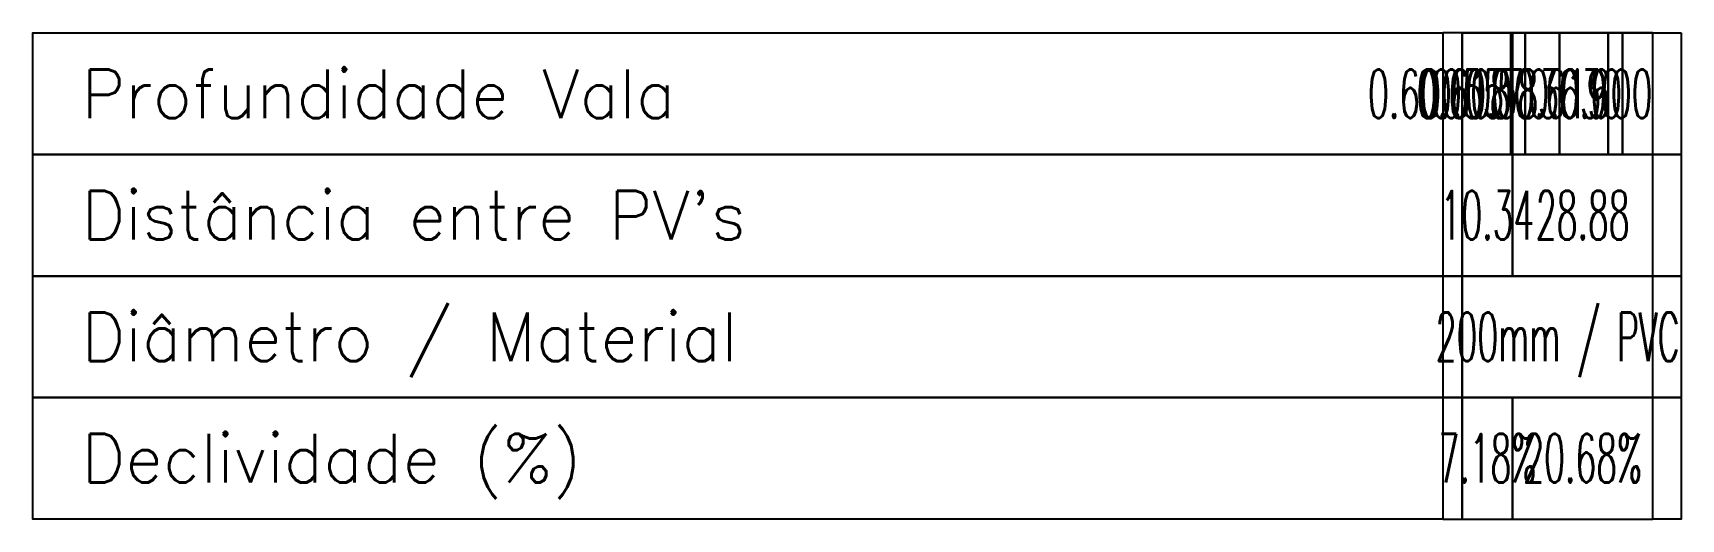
# Model space of a CAD drawing. Extents: x -289 to 361868, y -200 to 7352041.
# Drawn here: x -289 to 50, y -200 to -100 of the extents above; entities that cross this region are included whole.
import ezdxf
from ezdxf.enums import TextEntityAlignment as Align

# ---------------------------------------------------------------- set-up
doc = ezdxf.new("R2010")
doc.units = 0
doc.layers.add('PS_PERFIL_COTA_LIN', color=7, linetype='Continuous')
doc.layers.add('PS_PERFIL_COTA_TXT', color=5, linetype='Continuous')
doc.styles.add('ROMANS', font='ROMANS.shx', dxfattribs={"height": 2})

msp = doc.modelspace()

# ---------------------------------------------------------------- texts
at = {"layer": 'PS_PERFIL_COTA_TXT', "style": 'ROMANS'}
for s, p in [('Profundidade Vala', (-279, -112.5)), ("Distância entre PV's", (-279, -137.5)), ('Diâmetro / Material', (-279, -162.5)), ('Declividade (%)', (-279, -187.5))]:
    msp.add_text(s, height=10, dxfattribs=at).set_placement(p, align=Align.MIDDLE_LEFT)
at = {"layer": 'PS_PERFIL_COTA_TXT', "style": 'ROMANS', "width": 0.5}
for s, p in [('0.600', (4.9, -112.5)), ('0.618', (14.9, -112.5)), ('0.600', (15.24, -112.5)), ('0.557', (17.83, -112.5)), ('0.583', (24.9, -112.5)), ('0.619', (34.9, -112.5)), ('0.630', (37.83, -112.5)), ('0.600', (44.12, -112.5))]:
    msp.add_text(s, height=10, dxfattribs=at).set_placement(p, align=Align.MIDDLE_RIGHT)
for s, p in [('10.34', (10.17, -137.5)), ('28.88', (29.78, -137.5)), ('200mm / PVC', (24.61, -162.5)), ('7.18%', (10.17, -187.5)), ('20.68%', (29.78, -187.5))]:
    msp.add_text(s, height=10, dxfattribs=at).set_placement(p, align=Align.MIDDLE_CENTER)

# ---------------------------------------------------------------- linework, layer by layer
at = {"layer": 'PS_PERFIL_COTA_LIN', "linetype": 'Continuous'}
for points in [[(1, -100), (1, -125), (-289, -125), (-289, -100)], [(1, -100), (1, -125), (5, -125), (5, -100)], [(5, -100), (5, -125), (15, -125), (15, -100)], [(15, -100), (15, -125), (15.34, -125), (15.34, -100)], [(15.34, -100), (15.34, -125), (17.93, -125), (17.93, -100)], [(17.93, -100), (17.93, -125), (25, -125), (25, -100)], [(25, -100), (25, -125), (35, -125), (35, -100)], [(35, -100), (35, -125), (37.93, -125), (37.93, -100)], [(37.93, -100), (37.93, -125), (44.22, -125), (44.22, -100)], [(50, -100), (50, -125), (44.22, -125), (44.22, -100)], [(1, -125), (1, -150), (-289, -150), (-289, -125)], [(1, -125), (1, -150), (5, -150), (5, -125)], [(5, -125), (5, -150), (15.34, -150), (15.34, -125)], [(15.34, -125), (15.34, -150), (44.22, -150), (44.22, -125)], [(50, -125), (50, -150), (44.22, -150), (44.22, -125)], [(1, -150), (1, -175), (-289, -175), (-289, -150)], [(1, -150), (1, -175), (5, -175), (5, -150)], [(5, -150), (5, -175), (44.22, -175), (44.22, -150)], [(50, -150), (50, -175), (44.22, -175), (44.22, -150)], [(1, -175), (1, -200), (-289, -200), (-289, -175)], [(1, -175), (1, -200), (5, -200), (5, -175)], [(5, -175), (5, -200), (15.34, -200), (15.34, -175)], [(15.34, -175), (15.34, -200), (44.22, -200), (44.22, -175)], [(50, -175), (50, -200), (44.22, -200), (44.22, -175)]]:
    msp.add_lwpolyline(points, close=True, dxfattribs=at)
for points in [[(5, -100), (15, -100)], [(5, -100), (15, -100)], [(15.34, -100), (17.93, -100)], [(15.34, -100), (17.93, -100)], [(17.93, -100), (25, -100)], [(17.93, -100), (25, -100)], [(25, -100), (35, -100)], [(25, -100), (35, -100)], [(35, -100), (37.93, -100)], [(35, -100), (37.93, -100)], [(37.93, -100), (44.22, -100)], [(37.93, -100), (44.22, -100)], [(5, -125), (15, -125)], [(15.34, -125), (17.93, -125)], [(17.93, -125), (25, -125)], [(25, -125), (35, -125)], [(35, -125), (37.93, -125)], [(37.93, -125), (44.22, -125)], [(1, -150), (5, -150)], [(5, -150), (15, -150)], [(5, -150), (15, -150)], [(15.34, -150), (17.93, -150)], [(15.34, -150), (17.93, -150)], [(17.93, -150), (25, -150)], [(17.93, -150), (25, -150)], [(25, -150), (35, -150)], [(25, -150), (35, -150)], [(35, -150), (37.93, -150)], [(35, -150), (37.93, -150)], [(37.93, -150), (44.22, -150)], [(37.93, -150), (44.22, -150)], [(1, -175), (5, -175)], [(5, -175), (15, -175)], [(5, -175), (15, -175)], [(15.34, -175), (17.93, -175)], [(15.34, -175), (17.93, -175)], [(17.93, -175), (25, -175)], [(17.93, -175), (25, -175)], [(25, -175), (35, -175)], [(25, -175), (35, -175)], [(35, -175), (37.93, -175)], [(35, -175), (37.93, -175)], [(37.93, -175), (44.22, -175)], [(37.93, -175), (44.22, -175)], [(5, -200), (15, -200)], [(15.34, -200), (17.93, -200)], [(17.93, -200), (25, -200)], [(25, -200), (35, -200)], [(35, -200), (37.93, -200)], [(37.93, -200), (44.22, -200)]]:
    msp.add_lwpolyline(points, dxfattribs=at)

msp.set_redraw_order([(e.dxf.handle, doc.entitydb.next_handle()) for e in msp.query("TEXT MTEXT ATTDEF DIMENSION ARC_DIMENSION")])  # texts and dimensions are drawn at this point

doc.saveas('drawing.dxf')
